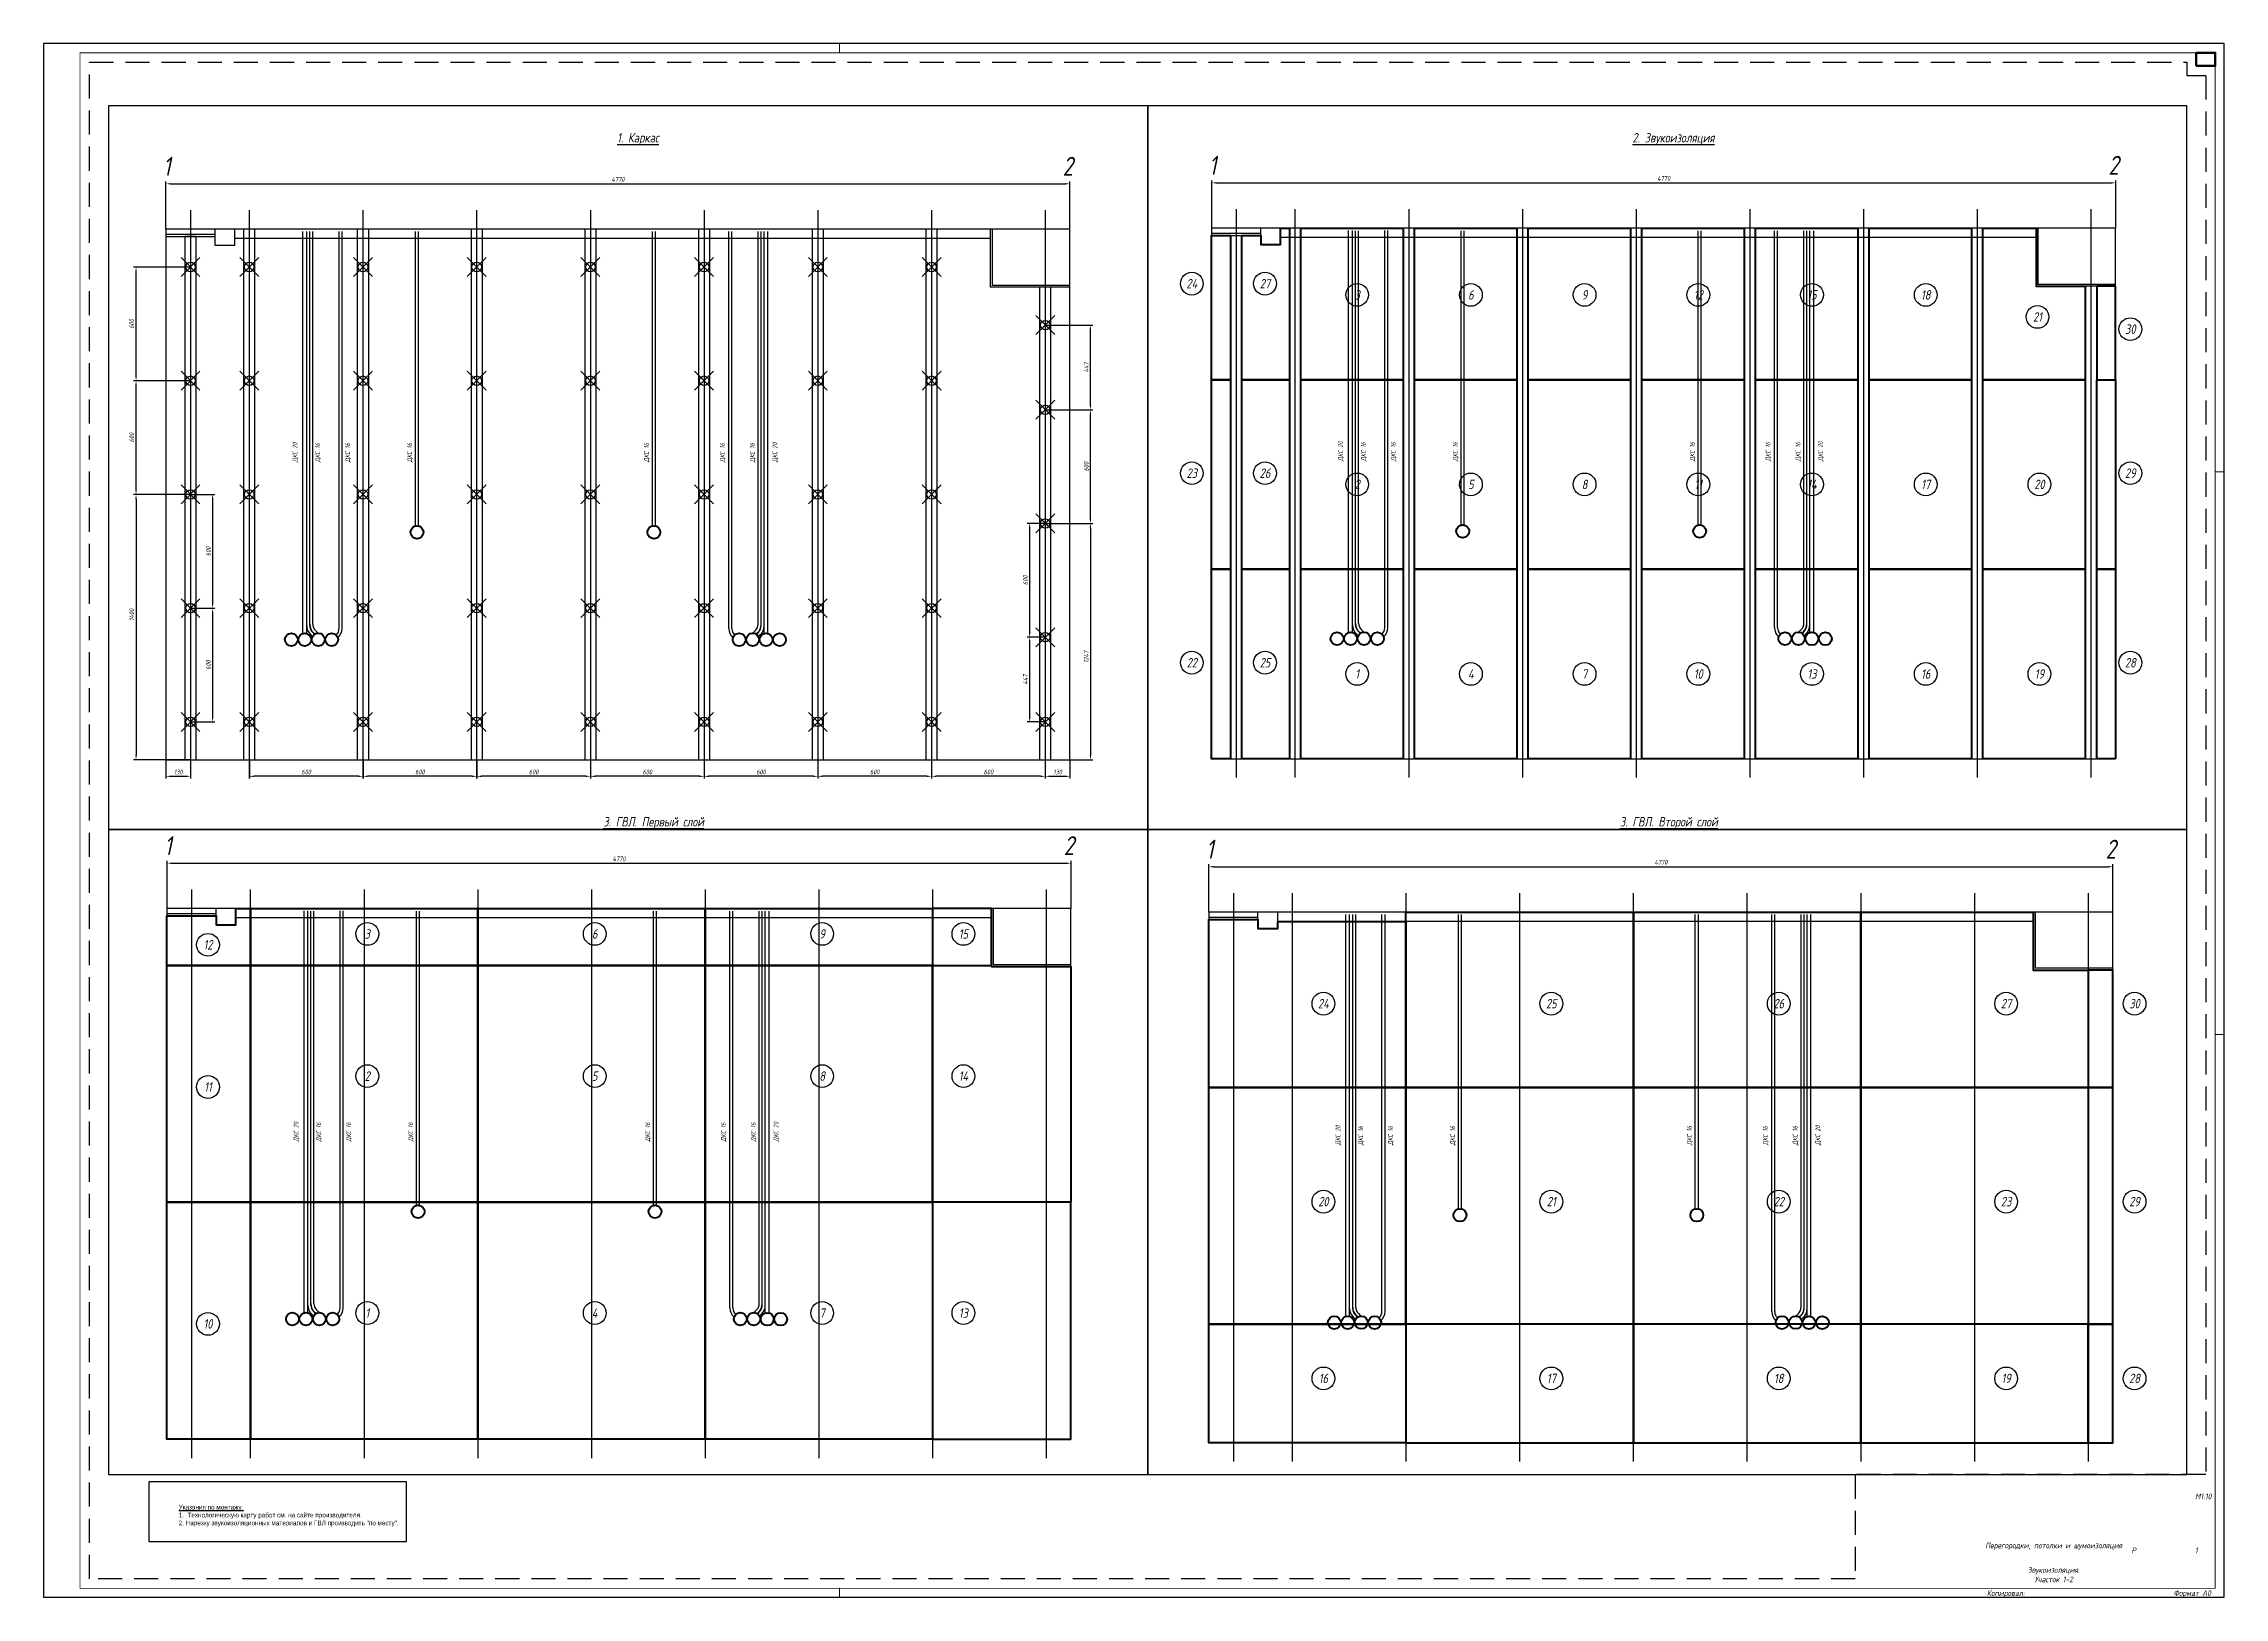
# Paper-space layout 'уч 1-2' of a CAD drawing. Header units: millimetres. Extents: x 0 to 1151, y 10 to 829.
# The model-space entities are those that its viewports show. They can reach past a viewport. Long polylines and large blocks are cut down to what shows.
import ezdxf
from ezdxf.enums import TextEntityAlignment as Align

# ---------------------------------------------------------------- set-up
doc = ezdxf.new("R2010")
doc.units = ezdxf.units.MM
doc.header["$PDMODE"] = 35
doc.header["$PDSIZE"] = 50
doc.linetypes.add('DASHDOT', pattern=[25.4, 12.7, -6.35, 0, -6.35])
doc.linetypes.add('DASHED', pattern=[19.05, 12.7, -6.35])
for name, color, linetype in [('01 Черновое', 7, 'Continuous'), ('02 Розетки', 7, 'Continuous'), ('02 ЭОМ и СС', 7, 'Continuous'), ('03 Потолок', 7, 'Continuous'), ('04 Освещение', 7, 'Continuous'), ('05 Слаботочка', 7, 'Continuous'), ('101 Крепление', 7, 'Continuous'), ('101 Крепление размеры', 7, 'Continuous'), ('102 Звукоизоляция', 7, 'Continuous'), ('103 ГВЛ слой 1', 7, 'Continuous'), ('104 ГВЛ слой 2', 7, 'Continuous'), ('stamp', 7, 'Continuous')]:
    doc.layers.add(name, color=color, linetype=linetype)
doc.layers.add('100 noprint', color=1, linetype='Continuous', plot=False)
doc.styles.get("Standard").update_dxf_attribs({"font": 'arial.ttf'})
doc.styles.add('ГОСТ-ISOCPEUR', font='isocpeui.ttf', dxfattribs={"width": 0.8})
doc.dimstyles.new('ISO-25', dxfattribs={"dimtxt": 2.5, "dimasz": 2.5, "dimexe": 1.25, "dimexo": 0.625, "dimtad": 1, "dimtxsty": 'Standard', "dimcen": 2.5, "dimadec": 0, "dimazin": 0, "dimtfac": 1, "dimtmove": 0, "dimatfit": 3, "dimfxl": 1, "dimarcsym": 0})

psp = doc.layouts.new('уч 1-2')

# ---------------------------------------------------------------- texts
at = {"layer": 'stamp', "linetype": 'Continuous', "lineweight": 35, "style": 'ГОСТ-ISOCPEUR', "width": 0.8}
psp.add_text('М1:10', height=3, dxfattribs=at).set_placement((1143.9, 61.3), align=Align.RIGHT)
at = {"layer": 'stamp', "lineweight": 35, "style": 'ГОСТ-ISOCPEUR', "width": 0.8}
for s, p in [('Копировал:', (1025.4, 10.3)), ('Формат А0', (1123.9, 10.3))]:
    psp.add_text(s, height=3, dxfattribs=at).set_placement(p)
at = {"layer": 'stamp', "ltscale": 100, "style": 'ГОСТ-ISOCPEUR'}
for s, insert, char_height, width, attachment_point in [('{\\pxqc;\\L1. Каркас}', (313.6, 775.8), 5, 57.169, 8), ('{\\pxqc;\\L2. Звукоизоляция}', (860, 775.8), 5, 57.169, 8), ('{\\pxqc;\\L3. ГВЛ. Первый слой}', (321.9, 414.9), 5, 73.764, 8), ('{\\pxqc;\\L3. ГВЛ. Второй слой}', (857.6, 414.9), 5, 73.764, 8), ('{\\pxqc;Р}', (1092.9, 34.3), 3, 20, 4), ('\\pxqc;1', (1125.9, 34.3), 3, 20, 4)]:
    psp.add_mtext(s, dxfattribs=dict(at, insert=insert, char_height=char_height, width=width, attachment_point=attachment_point))
at = {"layer": 'stamp', "lineweight": 35, "char_height": 3, "width": 70.157, "attachment_point": 5, "style": 'ГОСТ-ISOCPEUR'}
for s, insert in [('{Перегородки, потолки и шумоизоляция}', (1060.7, 36.5)), ('{Звукоизоляция.\\PУчасток 1-2}', (1060.7, 21.5))]:
    psp.add_mtext(s, dxfattribs=dict(at, insert=insert))

msp = doc.modelspace()

# ---------------------------------------------------------------- texts
at = {"insert": (-58925.764, -28440.575), "char_height": 500, "width": 28925.35127, "attachment_point": 1, "style": 'ГОСТ-ISOCPEUR'}
msp.add_mtext('{\\fUbuntu|b0|i0|c0|p34;\\LУказания по монтажу.\\P\\l1.  Технологическую карту работ см. на сайте производителя.\\P2. Нарезку звукоизоляционных материалов и ГВЛ производить "по месту".}', dxfattribs=at)
at = {"layer": '01 Черновое', "style": 'ГОСТ-ISOCPEUR', "width": 0.8}
for s, p in [('1', (-12134.136, 3226.61)), ('2', (-7380.338, 3226.61))]:
    msp.add_text(s, height=100, dxfattribs=at).set_placement(p, align=Align.MIDDLE)
at = {"layer": '02 Розетки', "char_height": 25, "width": 270.31285, "rotation": 90, "style": 'ГОСТ-ISOCPEUR'}
for insert, attachment_point in [((-11470.723, 1665.029), 1), ((-8908.277, 1665.029), 7)]:
    msp.add_mtext('{ДКС 20}', dxfattribs=dict(at, insert=insert, attachment_point=attachment_point))
at = {"layer": '04 Освещение', "char_height": 25, "width": 270.31285, "rotation": 90, "style": 'ГОСТ-ISOCPEUR'}
for insert, attachment_point in [((-11351.047, 1665.029), 1), ((-10835.953, 1665.029), 7), ((-9585.953, 1665.029), 7), ((-9027.953, 1665.029), 7)]:
    msp.add_mtext('{ДКС 16}', dxfattribs=dict(at, insert=insert, attachment_point=attachment_point))
at = {"layer": '05 Слаботочка', "char_height": 25, "width": 270.31285, "rotation": 90, "style": 'ГОСТ-ISOCPEUR'}
for insert, attachment_point in [((-11193.484, 1665.029), 1), ((-9185.516, 1665.029), 7)]:
    msp.add_mtext('{ДКС 16}', dxfattribs=dict(at, insert=insert, attachment_point=attachment_point))
at = {"layer": '102 Звукоизоляция', "color": 74, "style": 'ГОСТ-ISOCPEUR', "width": 0.8}
for s, p in [('24', (-12243.974, 2602.274)), ('27', (-11857.834, 2602.274)), ('3', (-11371.62, 2542.955)), ('6', (-10771.62, 2542.955)), ('9', (-10171.62, 2542.955)), ('12', (-9571.62, 2542.955)), ('15', (-8971.62, 2542.955)), ('18', (-8371.62, 2542.955)), ('21', (-7781.883, 2426.477)), ('30', (-7291.786, 2362.162)), ('23', (-12243.974, 1602.274)), ('26', (-11857.834, 1602.274)), ('29', (-7291.786, 1602.274)), ('2', (-11371.62, 1542.955)), ('5', (-10771.62, 1542.955)), ('8', (-10171.62, 1542.955)), ('11', (-9571.62, 1542.955)), ('14', (-8971.62, 1542.955)), ('17', (-8371.62, 1542.955)), ('20', (-7771.62, 1542.955)), ('22', (-12243.974, 602.274)), ('25', (-11857.834, 602.274)), ('28', (-7291.786, 602.274)), ('1', (-11371.62, 542.955)), ('4', (-10771.62, 542.955)), ('7', (-10171.62, 542.955)), ('10', (-9571.62, 542.955)), ('13', (-8971.62, 542.955)), ('16', (-8371.62, 542.955)), ('19', (-7771.62, 542.955))]:
    msp.add_text(s, height=50, dxfattribs=at).set_placement(p, align=Align.MIDDLE)
at = {"layer": '103 ГВЛ слой 1', "color": 6, "style": 'ГОСТ-ISOCPEUR', "width": 0.8}
for s, p in [('3', (-11082.5, 2760.79)), ('6', (-9882.5, 2760.79)), ('9', (-8682.5, 2760.79)), ('15', (-7937.237, 2760.79)), ('12', (-11923.31, 2703.462)), ('11', (-11923.31, 1953.462)), ('2', (-11082.5, 2010.79)), ('5', (-9882.5, 2010.79)), ('8', (-8682.5, 2010.79)), ('14', (-7937.237, 2010.79)), ('10', (-11923.31, 703.462)), ('1', (-11082.5, 760.79)), ('4', (-9882.5, 760.79)), ('7', (-8682.5, 760.79)), ('13', (-7937.237, 760.79))]:
    msp.add_text(s, height=50, dxfattribs=at).set_placement(p, align=Align.MIDDLE)
at = {"layer": '104 ГВЛ слой 2', "color": 3, "style": 'ГОСТ-ISOCPEUR', "width": 0.8}
for s, p in [('24', (-11534.991, 2411.856)), ('25', (-10332.378, 2411.856)), ('26', (-9132.378, 2411.856)), ('27', (-7932.378, 2411.856)), ('30', (-7254.826, 2411.856)), ('20', (-11534.991, 1367.214)), ('21', (-10332.378, 1367.214)), ('22', (-9132.378, 1367.214)), ('23', (-7932.378, 1367.214)), ('29', (-7254.826, 1367.214)), ('16', (-11534.991, 434.679)), ('17', (-10332.378, 434.679)), ('18', (-9132.378, 434.679)), ('19', (-7932.378, 434.679)), ('28', (-7254.826, 434.679))]:
    msp.add_text(s, height=50, dxfattribs=at).set_placement(p, align=Align.MIDDLE)

# ---------------------------------------------------------------- blocks, each defined once
blk = doc.blocks.new('*D39')
at = {"layer": '101 Крепление размеры', "color": 0, "lineweight": -2}
for p, q in [((-7499, 95), (-7499, -4)), ((-7474, 8), (-7394, 8)), ((-7369, 95), (-7369, -4))]:
    blk.add_line(p, q, dxfattribs=at)
at = {"layer": '101 Крепление размеры', "color": 0}
for points in [[(-7474, 12), (-7474, 4), (-7499, 8)], [(-7394, 4), (-7394, 12), (-7369, 8)]]:
    blk.add_solid(points, dxfattribs=at)
at = {"layer": 'Defpoints', "color": 0}
for p in [(-7499, 95), (-7369, 95), (-7369, 8)]:
    blk.add_point(p, dxfattribs=at)
at = {"layer": '101 Крепление размеры', "color": 0, "insert": (-7434, 31), "char_height": 25, "attachment_point": 5, "style": 'ГОСТ-ISOCPEUR'}
blk.add_mtext('130', dxfattribs=at)
blk = doc.blocks.new('*D40')
at = {"layer": '101 Крепление размеры', "color": 0, "lineweight": -2}
for p, q in [((-8099, 95), (-8099, -4)), ((-7524, 8), (-8074, 8)), ((-7499, 95), (-7499, -4))]:
    blk.add_line(p, q, dxfattribs=at)
at = {"layer": '101 Крепление размеры', "color": 0}
for points in [[(-8074, 12), (-8074, 4), (-8099, 8)], [(-7524, 4), (-7524, 12), (-7499, 8)]]:
    blk.add_solid(points, dxfattribs=at)
at = {"layer": 'Defpoints', "color": 0}
for p in [(-8099, 95), (-8099, 8), (-7499, 95)]:
    blk.add_point(p, dxfattribs=at)
at = {"layer": '101 Крепление размеры', "color": 0, "insert": (-7799, 31), "char_height": 25, "attachment_point": 5, "style": 'ГОСТ-ISOCPEUR'}
blk.add_mtext('600', dxfattribs=at)
blk = doc.blocks.new('*D41')
at = {"layer": '101 Крепление размеры', "color": 0, "lineweight": -2}
for p, q in [((-8699, 95), (-8699, -4)), ((-8124, 8), (-8674, 8)), ((-8099, 95), (-8099, -4))]:
    blk.add_line(p, q, dxfattribs=at)
at = {"layer": '101 Крепление размеры', "color": 0}
for points in [[(-8674, 12), (-8674, 4), (-8699, 8)], [(-8124, 4), (-8124, 12), (-8099, 8)]]:
    blk.add_solid(points, dxfattribs=at)
at = {"layer": 'Defpoints', "color": 0}
for p in [(-8699, 95), (-8699, 8), (-8099, 95)]:
    blk.add_point(p, dxfattribs=at)
at = {"layer": '101 Крепление размеры', "color": 0, "insert": (-8399, 31), "char_height": 25, "attachment_point": 5, "style": 'ГОСТ-ISOCPEUR'}
blk.add_mtext('600', dxfattribs=at)
blk = doc.blocks.new('*D42')
at = {"layer": '101 Крепление размеры', "color": 0, "lineweight": -2}
for p, q in [((-9299, 95), (-9299, -4)), ((-8724, 8), (-9274, 8)), ((-8699, 95), (-8699, -4))]:
    blk.add_line(p, q, dxfattribs=at)
at = {"layer": '101 Крепление размеры', "color": 0}
for points in [[(-9274, 12), (-9274, 4), (-9299, 8)], [(-8724, 4), (-8724, 12), (-8699, 8)]]:
    blk.add_solid(points, dxfattribs=at)
at = {"layer": 'Defpoints', "color": 0}
for p in [(-9299, 95), (-9299, 8), (-8699, 95)]:
    blk.add_point(p, dxfattribs=at)
at = {"layer": '101 Крепление размеры', "color": 0, "insert": (-8999, 31), "char_height": 25, "attachment_point": 5, "style": 'ГОСТ-ISOCPEUR'}
blk.add_mtext('600', dxfattribs=at)
blk = doc.blocks.new('*D43')
at = {"layer": '101 Крепление размеры', "color": 0, "lineweight": -2}
for p, q in [((-9899, 95), (-9899, -4)), ((-9324, 8), (-9874, 8)), ((-9299, 95), (-9299, -4))]:
    blk.add_line(p, q, dxfattribs=at)
at = {"layer": '101 Крепление размеры', "color": 0}
for points in [[(-9874, 12), (-9874, 4), (-9899, 8)], [(-9324, 4), (-9324, 12), (-9299, 8)]]:
    blk.add_solid(points, dxfattribs=at)
at = {"layer": 'Defpoints', "color": 0}
for p in [(-9899, 95), (-9899, 8), (-9299, 95)]:
    blk.add_point(p, dxfattribs=at)
at = {"layer": '101 Крепление размеры', "color": 0, "insert": (-9599, 31), "char_height": 25, "attachment_point": 5, "style": 'ГОСТ-ISOCPEUR'}
blk.add_mtext('600', dxfattribs=at)
blk = doc.blocks.new('*D44')
at = {"layer": '101 Крепление размеры', "color": 0, "lineweight": -2}
for p, q in [((-10499, 95), (-10499, -4)), ((-9924, 8), (-10474, 8)), ((-9899, 95), (-9899, -4))]:
    blk.add_line(p, q, dxfattribs=at)
at = {"layer": '101 Крепление размеры', "color": 0}
for points in [[(-10474, 12), (-10474, 4), (-10499, 8)], [(-9924, 4), (-9924, 12), (-9899, 8)]]:
    blk.add_solid(points, dxfattribs=at)
at = {"layer": 'Defpoints', "color": 0}
for p in [(-10499, 95), (-10499, 8), (-9899, 95)]:
    blk.add_point(p, dxfattribs=at)
at = {"layer": '101 Крепление размеры', "color": 0, "insert": (-10199, 31), "char_height": 25, "attachment_point": 5, "style": 'ГОСТ-ISOCPEUR'}
blk.add_mtext('600', dxfattribs=at)
blk = doc.blocks.new('*D45')
at = {"layer": '101 Крепление размеры', "color": 0, "lineweight": -2}
for p, q in [((-11099, 95), (-11099, -4)), ((-10524, 8), (-11074, 8)), ((-10499, 95), (-10499, -4))]:
    blk.add_line(p, q, dxfattribs=at)
at = {"layer": '101 Крепление размеры', "color": 0}
for points in [[(-11074, 12), (-11074, 4), (-11099, 8)], [(-10524, 4), (-10524, 12), (-10499, 8)]]:
    blk.add_solid(points, dxfattribs=at)
at = {"layer": 'Defpoints', "color": 0}
for p in [(-11099, 95), (-11099, 8), (-10499, 95)]:
    blk.add_point(p, dxfattribs=at)
at = {"layer": '101 Крепление размеры', "color": 0, "insert": (-10799, 31), "char_height": 25, "attachment_point": 5, "style": 'ГОСТ-ISOCPEUR'}
blk.add_mtext('600', dxfattribs=at)
blk = doc.blocks.new('*D46')
at = {"layer": '101 Крепление размеры', "color": 0, "lineweight": -2}
for p, q in [((-11699, 95), (-11699, -4)), ((-11124, 8), (-11674, 8)), ((-11099, 95), (-11099, -4))]:
    blk.add_line(p, q, dxfattribs=at)
at = {"layer": '101 Крепление размеры', "color": 0}
for points in [[(-11674, 12), (-11674, 4), (-11699, 8)], [(-11124, 4), (-11124, 12), (-11099, 8)]]:
    blk.add_solid(points, dxfattribs=at)
at = {"layer": 'Defpoints', "color": 0}
for p in [(-11699, 95), (-11699, 8), (-11099, 95)]:
    blk.add_point(p, dxfattribs=at)
at = {"layer": '101 Крепление размеры', "color": 0, "insert": (-11399, 31), "char_height": 25, "attachment_point": 5, "style": 'ГОСТ-ISOCPEUR'}
blk.add_mtext('600', dxfattribs=at)
blk = doc.blocks.new('*D47')
at = {"layer": '101 Крепление размеры', "color": 0, "lineweight": -2}
for p, q in [((-12139, 95), (-12139, -4)), ((-12114, 8), (-12034, 8)), ((-12009, 95), (-12009, -4))]:
    blk.add_line(p, q, dxfattribs=at)
at = {"layer": '101 Крепление размеры', "color": 0}
for points in [[(-12114, 12), (-12114, 4), (-12139, 8)], [(-12034, 4), (-12034, 12), (-12009, 8)]]:
    blk.add_solid(points, dxfattribs=at)
at = {"layer": 'Defpoints', "color": 0}
for p in [(-12139, 95), (-12009, 95), (-12009, 8)]:
    blk.add_point(p, dxfattribs=at)
at = {"layer": '101 Крепление размеры', "color": 0, "insert": (-12074, 31), "char_height": 25, "attachment_point": 5, "style": 'ГОСТ-ISOCPEUR'}
blk.add_mtext('130', dxfattribs=at)
blk = doc.blocks.new('*D48')
at = {"layer": '101 Крепление размеры', "color": 0, "lineweight": -2}
for p, q in [((-12009, 1495), (-12310, 1495)), ((-12297, 1470), (-12297, 120)), ((-12009, 95), (-12310, 95))]:
    blk.add_line(p, q, dxfattribs=at)
at = {"layer": '101 Крепление размеры', "color": 0}
for points in [[(-12293, 1470), (-12301, 1470), (-12297, 1495)], [(-12301, 120), (-12293, 120), (-12297, 95)]]:
    blk.add_solid(points, dxfattribs=at)
at = {"layer": 'Defpoints', "color": 0}
for p in [(-12009, 1495), (-12297, 95), (-12009, 95)]:
    blk.add_point(p, dxfattribs=at)
at = {"layer": '101 Крепление размеры', "color": 0, "insert": (-12320, 860), "char_height": 25, "attachment_point": 5, "rotation": 90, "style": 'ГОСТ-ISOCPEUR'}
blk.add_mtext('1400', dxfattribs=at)
blk = doc.blocks.new('*D49')
at = {"layer": '101 Крепление размеры', "color": 0, "lineweight": -2}
for p, q in [((-12009, 2095), (-12310, 2095)), ((-12297, 1520), (-12297, 2070)), ((-12009, 1495), (-12310, 1495))]:
    blk.add_line(p, q, dxfattribs=at)
at = {"layer": '101 Крепление размеры', "color": 0}
for points in [[(-12293, 2070), (-12301, 2070), (-12297, 2095)], [(-12301, 1520), (-12293, 1520), (-12297, 1495)]]:
    blk.add_solid(points, dxfattribs=at)
at = {"layer": 'Defpoints', "color": 0}
for p in [(-12297, 2095), (-12009, 2095), (-12009, 1495)]:
    blk.add_point(p, dxfattribs=at)
at = {"layer": '101 Крепление размеры', "color": 0, "insert": (-12320, 1795), "char_height": 25, "attachment_point": 5, "rotation": 90, "style": 'ГОСТ-ISOCPEUR'}
blk.add_mtext('600', dxfattribs=at)
blk = doc.blocks.new('*D50')
at = {"layer": '101 Крепление размеры', "color": 0, "lineweight": -2}
for p, q in [((-12009, 2695), (-12310, 2695)), ((-12297, 2120), (-12297, 2670)), ((-12009, 2095), (-12310, 2095))]:
    blk.add_line(p, q, dxfattribs=at)
at = {"layer": '101 Крепление размеры', "color": 0}
for points in [[(-12293, 2670), (-12301, 2670), (-12297, 2695)], [(-12301, 2120), (-12293, 2120), (-12297, 2095)]]:
    blk.add_solid(points, dxfattribs=at)
at = {"layer": 'Defpoints', "color": 0}
for p in [(-12297, 2695), (-12009, 2695), (-12009, 2095)]:
    blk.add_point(p, dxfattribs=at)
at = {"layer": '101 Крепление размеры', "color": 0, "insert": (-12320, 2395), "char_height": 25, "attachment_point": 5, "rotation": 90, "style": 'ГОСТ-ISOCPEUR'}
blk.add_mtext('600', dxfattribs=at)
blk = doc.blocks.new('*D51')
at = {"layer": '101 Крепление размеры', "color": 0, "lineweight": -2}
for p, q in [((-12010, 1495), (-11881, 1495)), ((-11893, 1470), (-11893, 920)), ((-12009, 895), (-11881, 895))]:
    blk.add_line(p, q, dxfattribs=at)
at = {"layer": '101 Крепление размеры', "color": 0}
for points in [[(-11889, 1470), (-11897, 1470), (-11893, 1495)], [(-11897, 920), (-11889, 920), (-11893, 895)]]:
    blk.add_solid(points, dxfattribs=at)
at = {"layer": 'Defpoints', "color": 0}
for p in [(-12010, 1495), (-12009, 895), (-11893, 895)]:
    blk.add_point(p, dxfattribs=at)
at = {"layer": '101 Крепление размеры', "color": 0, "insert": (-11916, 1195), "char_height": 25, "attachment_point": 5, "rotation": 90, "style": 'ГОСТ-ISOCPEUR'}
blk.add_mtext('600', dxfattribs=at)
blk = doc.blocks.new('*D52')
at = {"layer": '101 Крепление размеры', "color": 0, "lineweight": -2}
for p, q in [((-12009, 895), (-11881, 895)), ((-11893, 870), (-11893, 320)), ((-12009, 295), (-11881, 295))]:
    blk.add_line(p, q, dxfattribs=at)
at = {"layer": '101 Крепление размеры', "color": 0}
for points in [[(-11889, 870), (-11897, 870), (-11893, 895)], [(-11897, 320), (-11889, 320), (-11893, 295)]]:
    blk.add_solid(points, dxfattribs=at)
at = {"layer": 'Defpoints', "color": 0}
for p in [(-12009, 895), (-12009, 295), (-11893, 295)]:
    blk.add_point(p, dxfattribs=at)
at = {"layer": '101 Крепление размеры', "color": 0, "insert": (-11916, 595), "char_height": 25, "attachment_point": 5, "rotation": 90, "style": 'ГОСТ-ISOCPEUR'}
blk.add_mtext('600', dxfattribs=at)
blk = doc.blocks.new('*D53')
at = {"layer": '101 Крепление размеры', "color": 0, "lineweight": -2}
for p, q in [((-7499, 1342), (-7248, 1342)), ((-7261, 1317), (-7261, 120)), ((-7499, 95), (-7248, 95))]:
    blk.add_line(p, q, dxfattribs=at)
at = {"layer": '101 Крепление размеры', "color": 0}
for points in [[(-7257, 1317), (-7265, 1317), (-7261, 1342)], [(-7265, 120), (-7257, 120), (-7261, 95)]]:
    blk.add_solid(points, dxfattribs=at)
at = {"layer": 'Defpoints', "color": 0}
for p in [(-7499, 1342), (-7499, 95), (-7261, 95)]:
    blk.add_point(p, dxfattribs=at)
at = {"layer": '101 Крепление размеры', "color": 0, "insert": (-7283, 638), "char_height": 25, "attachment_point": 5, "rotation": 90, "style": 'ГОСТ-ISOCPEUR'}
blk.add_mtext('1247', dxfattribs=at)
blk = doc.blocks.new('*D54')
at = {"layer": '101 Крепление размеры', "color": 0, "lineweight": -2}
for p, q in [((-7499, 1942), (-7248, 1942)), ((-7261, 1367), (-7261, 1917)), ((-7499, 1342), (-7248, 1342))]:
    blk.add_line(p, q, dxfattribs=at)
at = {"layer": '101 Крепление размеры', "color": 0}
for points in [[(-7257, 1917), (-7265, 1917), (-7261, 1942)], [(-7265, 1367), (-7257, 1367), (-7261, 1342)]]:
    blk.add_solid(points, dxfattribs=at)
at = {"layer": 'Defpoints', "color": 0}
for p in [(-7499, 1942), (-7261, 1942), (-7499, 1342)]:
    blk.add_point(p, dxfattribs=at)
at = {"layer": '101 Крепление размеры', "color": 0, "insert": (-7283, 1642), "char_height": 25, "attachment_point": 5, "rotation": 90, "style": 'ГОСТ-ISOCPEUR'}
blk.add_mtext('600', dxfattribs=at)
blk = doc.blocks.new('*D55')
at = {"layer": '101 Крепление размеры', "color": 0, "lineweight": -2}
for p, q in [((-7499, 2389), (-7248, 2389)), ((-7261, 1967), (-7261, 2364)), ((-7499, 1942), (-7248, 1942))]:
    blk.add_line(p, q, dxfattribs=at)
at = {"layer": '101 Крепление размеры', "color": 0}
for points in [[(-7257, 2364), (-7265, 2364), (-7261, 2389)], [(-7265, 1967), (-7257, 1967), (-7261, 1942)]]:
    blk.add_solid(points, dxfattribs=at)
at = {"layer": 'Defpoints', "color": 0}
for p in [(-7499, 2389), (-7261, 2389), (-7499, 1942)]:
    blk.add_point(p, dxfattribs=at)
at = {"layer": '101 Крепление размеры', "color": 0, "insert": (-7283, 2165), "char_height": 25, "attachment_point": 5, "rotation": 90, "style": 'ГОСТ-ISOCPEUR'}
blk.add_mtext('447', dxfattribs=at)
blk = doc.blocks.new('*D56')
at = {"layer": '101 Крепление размеры', "color": 0, "lineweight": -2}
for p, q in [((-7499, 1342), (-7594, 1342)), ((-7582, 1317), (-7582, 767)), ((-7499, 742), (-7594, 742))]:
    blk.add_line(p, q, dxfattribs=at)
at = {"layer": '101 Крепление размеры', "color": 0}
for points in [[(-7577, 1317), (-7586, 1317), (-7582, 1342)], [(-7586, 767), (-7577, 767), (-7582, 742)]]:
    blk.add_solid(points, dxfattribs=at)
at = {"layer": 'Defpoints', "color": 0}
for p in [(-7499, 1342), (-7582, 742), (-7499, 742)]:
    blk.add_point(p, dxfattribs=at)
at = {"layer": '101 Крепление размеры', "color": 0, "insert": (-7604, 1042), "char_height": 25, "attachment_point": 5, "rotation": 90, "style": 'ГОСТ-ISOCPEUR'}
blk.add_mtext('600', dxfattribs=at)
blk = doc.blocks.new('*D57')
at = {"layer": '101 Крепление размеры', "color": 0, "lineweight": -2}
for p, q in [((-7499, 742), (-7594, 742)), ((-7582, 717), (-7582, 320)), ((-7499, 295), (-7594, 295))]:
    blk.add_line(p, q, dxfattribs=at)
at = {"layer": '101 Крепление размеры', "color": 0}
for points in [[(-7577, 717), (-7586, 717), (-7582, 742)], [(-7586, 320), (-7577, 320), (-7582, 295)]]:
    blk.add_solid(points, dxfattribs=at)
at = {"layer": 'Defpoints', "color": 0}
for p in [(-7499, 742), (-7582, 295), (-7499, 295)]:
    blk.add_point(p, dxfattribs=at)
at = {"layer": '101 Крепление размеры', "color": 0, "insert": (-7604, 519), "char_height": 25, "attachment_point": 5, "rotation": 90, "style": 'ГОСТ-ISOCPEUR'}
blk.add_mtext('447', dxfattribs=at)
blk = doc.blocks.new('*D405')
at = {"layer": '01 Черновое', "color": 0, "lineweight": -2}
for p, q in [((-12139, 2895), (-12139, 3147)), ((-12114, 3134), (-7394, 3134)), ((-7369, 2895), (-7369, 3147))]:
    blk.add_line(p, q, dxfattribs=at)
at = {"layer": '01 Черновое', "color": 0}
for points in [[(-12114, 3138), (-12114, 3130), (-12139, 3134)], [(-7394, 3130), (-7394, 3138), (-7369, 3134)]]:
    blk.add_solid(points, dxfattribs=at)
at = {"layer": 'Defpoints', "color": 0}
for p in [(-7369, 3134), (-12139, 2895), (-7369, 2895)]:
    blk.add_point(p, dxfattribs=at)
at = {"layer": '01 Черновое', "color": 0, "insert": (-9754, 3157), "char_height": 25, "attachment_point": 5, "style": 'ГОСТ-ISOCPEUR'}
blk.add_mtext('4770', dxfattribs=at)

# ---------------------------------------------------------------- dimensions: what is measured, and where the dimension line sits
at = {"layer": '01 Черновое'}
dim = msp.add_linear_dim(base=(-7369.5, 3134.111), p1=(-12139.5, 2895.176), p2=(-7369.5, 2895.176), dimstyle='ISO-25', override={"dimtxt": 25, "dimasz": 25, "dimexe": 12.5, "dimexo": 0, "dimgap": 10, "dimtxsty": 'ГОСТ-ISOCPEUR'}, dxfattribs=at)
dim.commit()
dim.dimension.update_dxf_attribs({"geometry": '*D405', "text_midpoint": (-9754.5, 3156.611)})
at = {"layer": '101 Крепление размеры'}
for base, p1, p2, override, picture, middle in [((-12297.238, 2695.176), (-12009.5, 2095.176), (-12009.5, 2695.176), {"dimtxt": 25, "dimasz": 25, "dimexe": 12.5, "dimexo": 0, "dimgap": 10, "dimlfac": 1, "dimtxsty": 'ГОСТ-ISOCPEUR'}, '*D50', (-12319.738, 2395.176)), ((-7260.704, 2388.676), (-7499.5, 1941.926), (-7499.5, 2388.676), {"dimtxt": 25, "dimasz": 25, "dimexe": 12.5, "dimexo": 0, "dimgap": 10, "dimdec": 0, "dimlfac": 1, "dimtxsty": 'ГОСТ-ISOCPEUR'}, '*D55', (-7283.204, 2165.301)), ((-12297.238, 2095.176), (-12009.5, 1495.176), (-12009.5, 2095.176), {"dimtxt": 25, "dimasz": 25, "dimexe": 12.5, "dimexo": 0, "dimgap": 10, "dimlfac": 1, "dimtxsty": 'ГОСТ-ISOCPEUR'}, '*D49', (-12319.738, 1795.176)), ((-7260.704, 1941.926), (-7499.5, 1341.926), (-7499.5, 1941.926), {"dimtxt": 25, "dimasz": 25, "dimexe": 12.5, "dimexo": 0, "dimgap": 10, "dimlfac": 1, "dimtxsty": 'ГОСТ-ISOCPEUR'}, '*D54', (-7283.204, 1641.926)), ((-11893.298, 895.176), (-12010.125, 1495.176), (-12009.5, 895.176), {"dimtxt": 25, "dimasz": 25, "dimexe": 12.5, "dimexo": 0, "dimgap": 10, "dimlfac": 1, "dimtxsty": 'ГОСТ-ISOCPEUR'}, '*D51', (-11915.798, 1195.176)), ((-7581.627, 741.926), (-7498.875, 1341.926), (-7499.5, 741.926), {"dimtxt": 25, "dimasz": 25, "dimexe": 12.5, "dimexo": 0, "dimgap": 10, "dimdec": 0, "dimlfac": 1, "dimtxsty": 'ГОСТ-ISOCPEUR'}, '*D56', (-7604.127, 1041.926)), ((-11893.298, 295.176), (-12009.5, 895.176), (-12009.5, 295.176), {"dimtxt": 25, "dimasz": 25, "dimexe": 12.5, "dimexo": 0, "dimgap": 10, "dimlfac": 1, "dimtxsty": 'ГОСТ-ISOCPEUR'}, '*D52', (-11915.798, 595.176)), ((-7581.627, 295.176), (-7499.5, 741.926), (-7499.5, 295.176), {"dimtxt": 25, "dimasz": 25, "dimexe": 12.5, "dimexo": 0, "dimgap": 10, "dimdec": 0, "dimlfac": 1, "dimtxsty": 'ГОСТ-ISOCPEUR'}, '*D57', (-7604.127, 518.551))]:
    dim = msp.add_linear_dim(base=base, p1=p1, p2=p2, angle=90, dimstyle='ISO-25', override=override, dxfattribs=at)
    dim.commit()
    dim.dimension.update_dxf_attribs({"geometry": picture, "text_midpoint": middle})
for base, p1, p2, override, picture, middle in [((-12297.238, 95.176), (-12009.5, 1495.176), (-12009.5, 95.176), {"dimtxt": 25, "dimasz": 25, "dimexe": 12.5, "dimexo": 0, "dimgap": 10, "dimlfac": 1, "dimtxsty": 'ГОСТ-ISOCPEUR'}, '*D48', (-12297.238, 859.707)), ((-7260.704, 95.176), (-7499.5, 1341.926), (-7499.5, 95.176), {"dimtxt": 25, "dimasz": 25, "dimexe": 12.5, "dimexo": 0, "dimgap": 10, "dimdec": 0, "dimlfac": 1, "dimtxsty": 'ГОСТ-ISOCPEUR'}, '*D53', (-7260.704, 637.644))]:
    dim = msp.add_linear_dim(base=base, p1=p1, p2=p2, angle=90, dimstyle='ISO-25', override=override, dxfattribs=at)
    dim.commit()
    dim.dimension.update_dxf_attribs({"geometry": picture, "text_midpoint": middle, "dimtype": 160})
for base, p1, p2, picture, middle in [((-12009.5, 8.223), (-12139.5, 95.176), (-12009.5, 95.176), '*D47', (-12074.5, 30.723)), ((-11699.5, 8.223), (-11099.5, 95.176), (-11699.5, 95.176), '*D46', (-11399.5, 30.723)), ((-11099.5, 8.223), (-10499.5, 95.176), (-11099.5, 95.176), '*D45', (-10799.5, 30.723)), ((-10499.5, 8.223), (-9899.5, 95.176), (-10499.5, 95.176), '*D44', (-10199.5, 30.723)), ((-9899.5, 8.223), (-9299.5, 95.176), (-9899.5, 95.176), '*D43', (-9599.5, 30.723)), ((-9299.5, 8.223), (-8699.5, 95.176), (-9299.5, 95.176), '*D42', (-8999.5, 30.723)), ((-8699.5, 8.223), (-8099.5, 95.176), (-8699.5, 95.176), '*D41', (-8399.5, 30.723)), ((-8099.5, 8.223), (-7499.5, 95.176), (-8099.5, 95.176), '*D40', (-7799.5, 30.723)), ((-7369.5, 8.223), (-7499.5, 95.176), (-7369.5, 95.176), '*D39', (-7434.5, 30.723))]:
    dim = msp.add_linear_dim(base=base, p1=p1, p2=p2, dimstyle='ISO-25', override={"dimtxt": 25, "dimasz": 25, "dimexe": 12.5, "dimexo": 0, "dimgap": 10, "dimlfac": 1, "dimtxsty": 'ГОСТ-ISOCPEUR'}, dxfattribs=at)
    dim.commit()
    dim.dimension.update_dxf_attribs({"geometry": picture, "text_midpoint": middle})

# ---------------------------------------------------------------- linework, layer by layer
at = {"layer": '01 Черновое', "linetype": 'DASHDOT', "ltscale": 10}
for p, q in [((-12009.812, 2995.176), (-12009.812, -4.283)), ((-11699.812, 2995.176), (-11699.812, -4.283)), ((-11099.812, 2995.176), (-11099.812, -4.283)), ((-10499.812, 2995.176), (-10499.812, -4.283)), ((-9899.812, 2995.176), (-9899.812, -4.283)), ((-9299.812, 2995.176), (-9299.812, -4.283)), ((-8699.812, 2995.176), (-8699.812, -4.283)), ((-8099.812, 2995.176), (-8099.812, -4.283)), ((-7499.812, 2995.176), (-7499.812, -4.283))]:
    msp.add_line(p, q, dxfattribs=at)
at = {"layer": '01 Черновое'}
msp.add_lwpolyline([(-7369.5, 95.176), (-7369.5, 2895.176), (-12139.5, 2895.176), (-12139.5, 95.176)], close=True, dxfattribs=at)
at = {"layer": '02 Розетки'}
for p, q in [((-11416.5, 761.479), (-11416.5, 2882.062)), ((-11396.5, 761.479), (-11396.5, 2882.062)), ((-8982.5, 761.093), (-8982.5, 2881.676)), ((-8962.5, 761.093), (-8962.5, 2881.676))]:
    msp.add_line(p, q, dxfattribs=at)
at = {"layer": '02 Розетки', "lineweight": 40}
for centre in [(-11477.5, 728.983), (-11406.5, 728.983), (-8972.5, 728.597), (-8901.5, 728.597)]:
    msp.add_circle(centre, 34, dxfattribs=at)
at = {"layer": '02 ЭОМ и СС'}
for p, q in [((-11416.5, 761.479), (-11416.5, 2882.062)), ((-11396.5, 761.479), (-11396.5, 2882.062)), ((-11396.5, 802.107), (-11396.5, 2881.676)), ((-11380.5, 802.107), (-11380.5, 2881.676)), ((-11364.5, 810.674), (-11364.5, 2881.676)), ((-11225.852, 787.641), (-11225.852, 2882.062)), ((-11209.852, 787.641), (-11209.852, 2882.062)), ((-10822.5, 1328.608), (-10822.5, 2881.676)), ((-10806.5, 1328.608), (-10806.5, 2881.676)), ((-9572.5, 1328.608), (-9572.5, 2881.676)), ((-9556.5, 1328.608), (-9556.5, 2881.676)), ((-9169.148, 787.255), (-9169.148, 2881.676)), ((-9153.148, 787.255), (-9153.148, 2881.676)), ((-9014.5, 810.674), (-9014.5, 2881.676)), ((-8998.5, 802.107), (-8998.5, 2881.676)), ((-8982.5, 761.093), (-8982.5, 2881.676)), ((-8982.5, 802.107), (-8982.5, 2881.676)), ((-8962.5, 761.093), (-8962.5, 2881.676)), ((-11374.476, 754.182), (-11365.59, 745.296)), ((-11366.441, 768.552), (-11355.122, 757.233)), ((-11358.476, 762.749), (-11353.83, 758.102)), ((-11350.441, 777.119), (-11336.764, 763.442)), ((-9028.559, 776.733), (-9042.235, 763.056)), ((-9020.524, 762.362), (-9025.17, 757.716)), ((-9012.559, 768.166), (-9023.878, 756.846)), ((-9004.524, 753.796), (-9013.41, 744.91))]:
    msp.add_line(p, q, dxfattribs=at)
at = {"layer": '02 ЭОМ и СС', "lineweight": 40}
for centre in [(-10814.5, 1295.562), (-9564.5, 1295.562), (-11477.5, 728.983), (-11406.5, 728.983), (-11335.5, 729.466), (-11264.5, 729.176), (-9114.5, 729.176), (-9043.5, 729.466), (-8972.5, 728.597), (-8901.5, 728.597)]:
    msp.add_circle(centre, 34, dxfattribs=at)
at = {"layer": '02 ЭОМ и СС'}
for centre, radius, start, end in [((-11316.5, 811.06), 64, 180, 229.0136663), ((-11316.5, 811.06), 48, 180, 225), ((-9062.5, 810.674), 48, 315, 0), ((-9062.5, 810.674), 64, 310.9863337, 0), ((-11332.5, 802.493), 64, 180, 229.0136663), ((-11332.5, 802.493), 48, 180, 225), ((-11273.852, 787.641), 48, 315, 0), ((-11273.852, 787.641), 64, 310.9863337, 0), ((-9105.148, 787.255), 64, 180, 229.0136663), ((-9105.148, 787.255), 48, 180, 225), ((-9046.5, 802.107), 48, 315, 0), ((-9046.5, 802.107), 64, 310.9863337, 0)]:
    msp.add_arc(centre, radius, start, end, dxfattribs=at)
at = {"layer": '03 Потолок', "lineweight": -2}
for p, q in [((-11880.125, 2808.176), (-11880.125, 2895.176)), ((-11776.125, 2808.176), (-11776.125, 2895.176)), ((-7789.5, 2895.176), (-7789.5, 2588.676)), ((-12139.5, 2868.176), (-11880.125, 2868.176)), ((-12139.5, 2855.676), (-11880.125, 2855.676)), ((-11776.125, 2808.176), (-11880.125, 2808.176)), ((-7789.5, 2845.176), (-11776.125, 2845.176)), ((-7369.5, 2588.676), (-7789.5, 2588.676))]:
    msp.add_line(p, q, dxfattribs=at)
at = {"layer": '03 Потолок', "linetype": 'DASHED', "ltscale": 10}
for p in [(-7780, 2895.176), (-7369.5, 2598.176)]:
    msp.add_line(p, (-7780, 2598.176), dxfattribs=at)
at = {"layer": '04 Освещение'}
for p, q in [((-11396.5, 802.107), (-11396.5, 2881.676)), ((-11380.5, 802.107), (-11380.5, 2881.676)), ((-11364.5, 810.674), (-11364.5, 2881.676)), ((-10822.5, 1328.608), (-10822.5, 2881.676)), ((-10806.5, 1328.608), (-10806.5, 2881.676)), ((-9572.5, 1328.608), (-9572.5, 2881.676)), ((-9556.5, 1328.608), (-9556.5, 2881.676)), ((-9014.5, 810.674), (-9014.5, 2881.676)), ((-8998.5, 802.107), (-8998.5, 2881.676)), ((-8982.5, 802.107), (-8982.5, 2881.676)), ((-11374.476, 754.182), (-11365.59, 745.296)), ((-11366.441, 768.552), (-11355.122, 757.233)), ((-11358.476, 762.749), (-11353.83, 758.102)), ((-11350.441, 777.119), (-11336.764, 763.442)), ((-9028.559, 776.733), (-9042.235, 763.056)), ((-9020.524, 762.362), (-9025.17, 757.716)), ((-9012.559, 768.166), (-9023.878, 756.846)), ((-9004.524, 753.796), (-9013.41, 744.91))]:
    msp.add_line(p, q, dxfattribs=at)
at = {"layer": '04 Освещение', "lineweight": 40}
for centre in [(-10814.5, 1295.562), (-9564.5, 1295.562), (-11335.5, 729.466), (-9043.5, 729.466)]:
    msp.add_circle(centre, 34, dxfattribs=at)
at = {"layer": '04 Освещение'}
for centre, radius, start, end in [((-11316.5, 811.06), 64, 180, 229.0136663), ((-11316.5, 811.06), 48, 180, 225), ((-9062.5, 810.674), 48, 315, 0), ((-9062.5, 810.674), 64, 310.9863337, 0), ((-11332.5, 802.493), 64, 180, 229.0136663), ((-11332.5, 802.493), 48, 180, 225), ((-9046.5, 802.107), 48, 315, 0), ((-9046.5, 802.107), 64, 310.9863337, 0)]:
    msp.add_arc(centre, radius, start, end, dxfattribs=at)
at = {"layer": '05 Слаботочка'}
for p, q in [((-11225.852, 787.641), (-11225.852, 2882.062)), ((-11209.852, 787.641), (-11209.852, 2882.062)), ((-9169.148, 787.255), (-9169.148, 2881.676)), ((-9153.148, 787.255), (-9153.148, 2881.676))]:
    msp.add_line(p, q, dxfattribs=at)
at = {"layer": '05 Слаботочка', "lineweight": 40}
for centre in [(-11264.5, 729.176), (-9114.5, 729.176)]:
    msp.add_circle(centre, 34, dxfattribs=at)
at = {"layer": '05 Слаботочка'}
for centre, radius, start, end in [((-11273.852, 787.641), 48, 315, 0), ((-11273.852, 787.641), 64, 310.9863337, 0), ((-9105.148, 787.255), 64, 180, 229.0136663), ((-9105.148, 787.255), 48, 180, 225)]:
    msp.add_arc(centre, radius, start, end, dxfattribs=at)
at = {"layer": '101 Крепление', "color": 5}
for points in [[(-11729.5, 2895.176), (-11729.5, 95.176), (-11669.5, 95.176), (-11669.5, 2895.176)], [(-11129.5, 2895.176), (-11129.5, 95.176), (-11069.5, 95.176), (-11069.5, 2895.176)], [(-10529.5, 2895.176), (-10529.5, 95.176), (-10469.5, 95.176), (-10469.5, 2895.176)], [(-9929.5, 2895.176), (-9929.5, 95.176), (-9869.5, 95.176), (-9869.5, 2895.176)], [(-9329.5, 2895.176), (-9329.5, 95.176), (-9269.5, 95.176), (-9269.5, 2895.176)], [(-8729.5, 2895.176), (-8729.5, 95.176), (-8669.5, 95.176), (-8669.5, 2895.176)], [(-8129.5, 2895.176), (-8129.5, 95.176), (-8069.5, 95.176), (-8069.5, 2895.176)], [(-12039.5, 2855.676), (-12039.5, 95.176), (-11979.5, 95.176), (-11979.5, 2855.676)], [(-7529.5, 2588.676), (-7529.5, 95.176), (-7469.5, 95.176), (-7469.5, 2588.676)]]:
    msp.add_lwpolyline(points, close=True, dxfattribs=at)
for p in [(-12009.5, 2695.176), (-11699.5, 2695.176), (-11099.5, 2695.176), (-10499.5, 2695.176), (-9899.5, 2695.176), (-9299.5, 2695.176), (-8699.5, 2695.176), (-8099.5, 2695.176), (-7499.5, 2388.676), (-12009.5, 2095.176), (-11699.5, 2095.176), (-11099.5, 2095.176), (-10499.5, 2095.176), (-9899.5, 2095.176), (-9299.5, 2095.176), (-8699.5, 2095.176), (-8099.5, 2095.176), (-7499.5, 1941.926), (-12009.5, 1495.176), (-11699.5, 1495.176), (-11099.5, 1495.176), (-10499.5, 1495.176), (-9899.5, 1495.176), (-9299.5, 1495.176), (-8699.5, 1495.176), (-8099.5, 1495.176), (-7499.5, 1341.926), (-12009.5, 895.176), (-11699.5, 895.176), (-11099.5, 895.176), (-10499.5, 895.176), (-9899.5, 895.176), (-9299.5, 895.176), (-8699.5, 895.176), (-8099.5, 895.176), (-7499.5, 741.926), (-12009.5, 295.176), (-11699.5, 295.176), (-11099.5, 295.176), (-10499.5, 295.176), (-9899.5, 295.176), (-9299.5, 295.176), (-8699.5, 295.176), (-8099.5, 295.176), (-7499.5, 295.176)]:
    msp.add_point(p, dxfattribs=at)
at = {"layer": '102 Звукоизоляция', "color": 74, "linetype": 'Continuous', "lineweight": 40, "ltscale": 10, "flags": 128}
for points in [[(-11979.5, 2095.176), (-11979.5, 2855.676), (-11880.125, 2855.676), (-11880.125, 2808.176), (-11776.125, 2808.176), (-11776.125, 2895.176), (-11729.5, 2895.176), (-11729.5, 2095.176)], [(-11129.5, 2095.176), (-11669.5, 2095.176), (-11669.5, 2895.176), (-11129.5, 2895.176)], [(-10529.5, 2095.176), (-11069.5, 2095.176), (-11069.5, 2895.176), (-10529.5, 2895.176)], [(-9929.5, 2095.176), (-10469.5, 2095.176), (-10469.5, 2895.176), (-9929.5, 2895.176)], [(-9329.5, 2095.176), (-9869.5, 2095.176), (-9869.5, 2895.176), (-9329.5, 2895.176)], [(-8729.5, 2095.176), (-9269.5, 2095.176), (-9269.5, 2895.176), (-8729.5, 2895.176)], [(-8129.5, 2095.176), (-8669.5, 2095.176), (-8669.5, 2895.176), (-8129.5, 2895.176)], [(-8069.5, 2095.176), (-8069.5, 2895.176), (-7789.5, 2895.176), (-7789.5, 2588.676), (-7529.5, 2588.676), (-7529.5, 2095.176)], [(-12039.5, 2095.176), (-12139.5, 2095.176), (-12139.5, 2855.676), (-12039.5, 2855.676)], [(-7469.5, 2588.676), (-7469.5, 2095.176), (-7369.5, 2095.176), (-7369.5, 2588.676)], [(-12039.5, 1095.176), (-12139.5, 1095.176), (-12139.5, 2095.176), (-12039.5, 2095.176)], [(-11729.5, 1095.176), (-11979.5, 1095.176), (-11979.5, 2095.176), (-11729.5, 2095.176)], [(-11129.5, 1095.176), (-11669.5, 1095.176), (-11669.5, 2095.176), (-11129.5, 2095.176)], [(-10529.5, 1095.176), (-11069.5, 1095.176), (-11069.5, 2095.176), (-10529.5, 2095.176)], [(-9929.5, 1095.176), (-10469.5, 1095.176), (-10469.5, 2095.176), (-9929.5, 2095.176)], [(-9329.5, 1095.176), (-9869.5, 1095.176), (-9869.5, 2095.176), (-9329.5, 2095.176)], [(-8729.5, 1095.176), (-9269.5, 1095.176), (-9269.5, 2095.176), (-8729.5, 2095.176)], [(-8129.5, 1095.176), (-8669.5, 1095.176), (-8669.5, 2095.176), (-8129.5, 2095.176)], [(-7529.5, 1095.176), (-8069.5, 1095.176), (-8069.5, 2095.176), (-7529.5, 2095.176)], [(-7369.5, 1095.176), (-7469.5, 1095.176), (-7469.5, 2095.176), (-7369.5, 2095.176)], [(-12039.5, 95.176), (-12139.5, 95.176), (-12139.5, 1095.176), (-12039.5, 1095.176)], [(-11729.5, 95.176), (-11979.5, 95.176), (-11979.5, 1095.176), (-11729.5, 1095.176)], [(-11129.5, 95.176), (-11669.5, 95.176), (-11669.5, 1095.176), (-11129.5, 1095.176)], [(-10529.5, 95.176), (-11069.5, 95.176), (-11069.5, 1095.176), (-10529.5, 1095.176)], [(-9929.5, 95.176), (-10469.5, 95.176), (-10469.5, 1095.176), (-9929.5, 1095.176)], [(-9329.5, 95.176), (-9869.5, 95.176), (-9869.5, 1095.176), (-9329.5, 1095.176)], [(-8729.5, 95.176), (-9269.5, 95.176), (-9269.5, 1095.176), (-8729.5, 1095.176)], [(-8129.5, 95.176), (-8669.5, 95.176), (-8669.5, 1095.176), (-8129.5, 1095.176)], [(-7529.5, 95.176), (-8069.5, 95.176), (-8069.5, 1095.176), (-7529.5, 1095.176)], [(-7369.5, 95.176), (-7469.5, 95.176), (-7469.5, 1095.176), (-7369.5, 1095.176)]]:
    msp.add_lwpolyline(points, close=True, dxfattribs=at)
at = {"layer": '102 Звукоизоляция', "color": 74}
for centre in [(-12243.974, 2602.274), (-11857.834, 2602.274), (-11371.62, 2542.955), (-10771.62, 2542.955), (-10171.62, 2542.955), (-9571.62, 2542.955), (-8971.62, 2542.955), (-8371.62, 2542.955), (-7781.883, 2426.477), (-7291.786, 2362.162), (-12243.974, 1602.274), (-11857.834, 1602.274), (-7291.786, 1602.274), (-11371.62, 1542.955), (-10771.62, 1542.955), (-10171.62, 1542.955), (-9571.62, 1542.955), (-8971.62, 1542.955), (-8371.62, 1542.955), (-7771.62, 1542.955), (-12243.974, 602.274), (-11857.834, 602.274), (-11371.62, 542.955), (-10771.62, 542.955), (-10171.62, 542.955), (-9571.62, 542.955), (-8971.62, 542.955), (-8371.62, 542.955), (-7771.62, 542.955), (-7291.786, 602.274)]:
    msp.add_circle(centre, 60, dxfattribs=at)
at = {"layer": '103 ГВЛ слой 1', "color": 6, "lineweight": 40}
for points in [[(-12139.5, 2595.176), (-12139.5, 2855.676), (-11880.125, 2855.676), (-11880.125, 2808.176), (-11776.125, 2808.176), (-11776.125, 2895.176), (-11699.5, 2895.176), (-11699.5, 2595.176)], [(-11699.5, 2595.176), (-11699.5, 2895.176), (-10499.5, 2895.176), (-10499.5, 2595.176)], [(-10499.5, 2595.176), (-10499.5, 2895.176), (-9299.5, 2895.176), (-9299.5, 2595.176)], [(-9299.5, 2595.176), (-9299.5, 2895.176), (-8099.5, 2895.176), (-8099.5, 2595.176)], [(-8099.5, 2895.176), (-8099.5, 2595.176), (-7789.5, 2595.176), (-7789.5, 2895.176)], [(-11699.5, 2595.176), (-11699.5, 1345.176), (-12139.5, 1345.176), (-12139.5, 2595.176)], [(-11699.5, 2595.176), (-10499.5, 2595.176), (-10499.5, 1345.176), (-11699.5, 1345.176)], [(-10499.5, 2595.176), (-9299.5, 2595.176), (-9299.5, 1345.176), (-10499.5, 1345.176)], [(-9299.5, 2595.176), (-8099.5, 2595.176), (-8099.5, 1345.176), (-9299.5, 1345.176)], [(-8099.5, 2595.176), (-7789.5, 2595.176), (-7789.5, 2588.676), (-7369.5, 2588.676), (-7369.5, 1345.176), (-8099.5, 1345.176)], [(-11699.5, 1345.176), (-11699.5, 95.176), (-12139.5, 95.176), (-12139.5, 1345.176)], [(-11699.5, 1345.176), (-10499.5, 1345.176), (-10499.5, 95.176), (-11699.5, 95.176)], [(-10499.5, 1345.176), (-9299.5, 1345.176), (-9299.5, 95.176), (-10499.5, 95.176)], [(-9299.5, 1345.176), (-8099.5, 1345.176), (-8099.5, 95.176), (-9299.5, 95.176)], [(-8099.5, 1345.176), (-8099.5, 95.176), (-7369.5, 95.176), (-7369.5, 1345.176)]]:
    msp.add_lwpolyline(points, close=True, dxfattribs=at)
at = {"layer": '103 ГВЛ слой 1', "color": 6}
for centre in [(-11923.31, 2703.462), (-11082.5, 2760.79), (-9882.5, 2760.79), (-8682.5, 2760.79), (-7937.237, 2760.79), (-11923.31, 1953.462), (-11082.5, 2010.79), (-9882.5, 2010.79), (-8682.5, 2010.79), (-7937.237, 2010.79), (-11082.5, 760.79), (-9882.5, 760.79), (-8682.5, 760.79), (-7937.237, 760.79), (-11923.31, 703.462)]:
    msp.add_circle(centre, 60, dxfattribs=at)
at = {"layer": '104 ГВЛ слой 2', "color": 3, "lineweight": 40}
for points in [[(-11099.5, 1970.176), (-11099.5, 2895.176), (-9899.5, 2895.176), (-9899.5, 1970.176)], [(-9899.5, 1970.176), (-9899.5, 2895.176), (-8699.5, 2895.176), (-8699.5, 1970.176)], [(-8699.5, 1970.176), (-8699.5, 2895.176), (-7789.5, 2895.176), (-7789.5, 2588.676), (-7499.5, 2588.676), (-7499.5, 1970.176)], [(-12139.5, 1970.176), (-12139.5, 2855.676), (-11880.125, 2855.676), (-11880.125, 2808.176), (-11776.125, 2808.176), (-11776.125, 2845.176), (-11099.5, 2845.176), (-11099.5, 1970.176)], [(-7499.5, 2588.676), (-7499.5, 1970.176), (-7369.5, 1970.176), (-7369.5, 2588.676)], [(-11099.5, 1970.176), (-11099.5, 720.176), (-12139.5, 720.176), (-12139.5, 1970.176)], [(-11099.5, 1970.176), (-9899.5, 1970.176), (-9899.5, 720.176), (-11099.5, 720.176)], [(-9899.5, 1970.176), (-8699.5, 1970.176), (-8699.5, 720.176), (-9899.5, 720.176)], [(-8699.5, 1970.176), (-7499.5, 1970.176), (-7499.5, 720.176), (-8699.5, 720.176)], [(-7499.5, 1970.176), (-7499.5, 720.176), (-7369.5, 720.176), (-7369.5, 1970.176)], [(-11099.5, 720.176), (-11099.5, 95.176), (-12139.5, 95.176), (-12139.5, 720.176)], [(-11099.5, 720.176), (-11099.5, 95.176), (-9899.5, 95.176), (-9899.5, 720.176)], [(-9899.5, 720.176), (-9899.5, 95.176), (-8699.5, 95.176), (-8699.5, 720.176)], [(-8699.5, 720.176), (-8699.5, 95.176), (-7499.5, 95.176), (-7499.5, 720.176)], [(-7499.5, 720.176), (-7499.5, 95.176), (-7369.5, 95.176), (-7369.5, 720.176)]]:
    msp.add_lwpolyline(points, close=True, dxfattribs=at)
at = {"layer": '104 ГВЛ слой 2', "color": 3}
for centre in [(-11534.991, 2411.856), (-10332.378, 2411.856), (-9132.378, 2411.856), (-7932.378, 2411.856), (-7254.826, 2411.856), (-11534.991, 1367.214), (-10332.378, 1367.214), (-9132.378, 1367.214), (-7932.378, 1367.214), (-7254.826, 1367.214), (-11534.991, 434.679), (-10332.378, 434.679), (-9132.378, 434.679), (-7932.378, 434.679), (-7254.826, 434.679)]:
    msp.add_circle(centre, 60, dxfattribs=at)

msp.set_redraw_order([(e.dxf.handle, doc.entitydb.next_handle()) for e in msp.query("TEXT MTEXT ATTDEF DIMENSION ARC_DIMENSION")])  # texts and dimensions are drawn at this point

# ---------------------------------------------------------------- linework, layer by layer
at = {"const_width": 0.48}
psp.add_lwpolyline([(19.2, 14.3), (1145.9, 14.3), (1145.9, 824.5), (19.2, 824.5)], close=True, dxfattribs=at)
at = {"lineweight": 50}
psp.add_lwpolyline([(1135.9, 817.5), (1145.9, 817.5), (1145.9, 824.5), (1135.9, 824.5)], close=True, dxfattribs=at)
at = {"layer": '100 noprint'}
for p, q in [((1150.7, 829.3), (0, 829.3)), ((0, 829.3), (0, 9.6)), ((1150.7, 9.6), (1150.7, 829.3)), ((0, 9.6), (1150.7, 9.6))]:
    psp.add_line(p, q, dxfattribs=at)
at = {"layer": '100 noprint', "color": 1, "linetype": 'DASHED'}
psp.add_lwpolyline([(24.2, 819.5), (1130.9, 819.5), (1130.9, 812.5), (1140.9, 812.5), (1140.9, 74.3), (955.9, 74.3), (955.9, 19.3), (24.2, 19.3)], close=True, dxfattribs=at)
psp.add_lwpolyline([(24.2, 819.5), (1130.9, 819.5), (1130.9, 812.5), (1140.9, 812.5), (1140.9, 74.3), (955.9, 74.3), (955.9, 19.3), (24.2, 19.3)], close=True, dxfattribs=at)
psp.add_lwpolyline([(24.2, 819.5), (1130.9, 819.5), (1130.9, 812.5), (1140.9, 812.5), (1140.9, 74.3), (955.9, 74.3), (955.9, 19.3), (24.2, 19.3)], close=True, dxfattribs=at)
at = {"layer": '100 noprint'}
for points in [[(34.2, 796.5), (34.2, 414.7), (582.6, 414.7), (582.6, 796.5)], [(582.6, 796.5), (582.6, 414.7), (1131, 414.7), (1131, 796.5)], [(34.2, 414.7), (34.2, 74.3), (582.6, 74.3), (582.6, 414.7)], [(582.6, 414.7), (582.6, 74.3), (1131, 74.3), (1131, 414.7)], [(55.5, 70.5), (55.5, 39), (191.5, 39), (191.5, 70.5)]]:
    psp.add_lwpolyline(points, close=True, dxfattribs=at)
at = {"layer": 'stamp', "lineweight": 0}
for p, q in [((420, 824.3), (420, 829.3)), ((1150.7, 603.4), (1145.7, 603.4)), ((1150.7, 306.5), (1145.7, 306.5)), ((420, 9.6), (420, 14.5))]:
    psp.add_line(p, q, dxfattribs=at)

psp.set_redraw_order([(e.dxf.handle, doc.entitydb.next_handle()) for e in psp.query("TEXT MTEXT ATTDEF DIMENSION ARC_DIMENSION")])  # texts and dimensions are drawn at this point

# ---------------------------------------------------------------- viewports
at = {"layer": '100 noprint', "view_target_point": (19011.037, -15130.316)}
vp = psp.add_viewport(center=(308.4, 605.6), size=(548.4, 381.815), view_center_point=(-28711.918, 16766.911), view_height=3818.15405, dxfattribs=at)
vp.frozen_layers = ['102 Звукоизоляция', '103 ГВЛ слой 1', '104 ГВЛ слой 2']
vp.dxf.flags = 0x10000  # cut along an outline
vp.dxf.clipping_boundary_handle = psp.add_lwpolyline([(34.2, 796.5), (34.2, 414.7), (582.6, 414.7), (582.6, 796.5)], format="xyb", close=True, dxfattribs={"invisible": 1}).dxf.handle
at = {"layer": '100 noprint'}
for center, size, view_center_point, view_height, status, view_target_point, frozen, outline in [((856.8, 605.6), (548.4, 381.815), (-28745.986, 16761.835), 3818.15405, 3, (19011.037, -15130.316), ['101 Крепление', '101 Крепление размеры', '103 ГВЛ слой 1', '104 ГВЛ слой 2'], [(582.6, 796.5), (582.6, 414.7), (1131, 414.7), (1131, 796.5)]), ((308.4, 244.5), (548.4, 340.304), (-28717.776, 16740.447), 3403.03876, 4, (19011.037, -15130.316), ['101 Крепление', '101 Крепление размеры', '102 Звукоизоляция', '104 ГВЛ слой 2'], [(34.2, 414.7), (34.2, 74.3), (582.6, 74.3), (582.6, 414.7)]), ((856.8, 244.5), (548.4, 340.304), (-28731.127, 16759.189), 3403.03876, 5, (19011.037, -15130.316), ['101 Крепление', '101 Крепление размеры', '102 Звукоизоляция', '103 ГВЛ слой 1'], [(582.6, 414.7), (582.6, 74.3), (1131, 74.3), (1131, 414.7)]), ((123.5, 54.7), (136, 31.491), (-50536.81, -14048.398), 6298.15918, 6, (2051.7, -15130.316), ['101 Крепление', '101 Крепление размеры', '102 Звукоизоляция', '103 ГВЛ слой 1', '104 ГВЛ слой 2'], [(55.5, 70.5), (55.5, 39), (191.5, 39), (191.5, 70.5)])]:
    vp = psp.add_viewport(center=center, size=size, view_center_point=view_center_point, view_height=view_height, status=status, dxfattribs=dict(at, view_target_point=view_target_point))
    vp.frozen_layers = frozen
    vp.dxf.flags = 0x10000  # cut along an outline
    vp.dxf.clipping_boundary_handle = psp.add_lwpolyline(outline, format="xyb", close=True, dxfattribs={"invisible": 1}).dxf.handle

doc.saveas('drawing.dxf')
